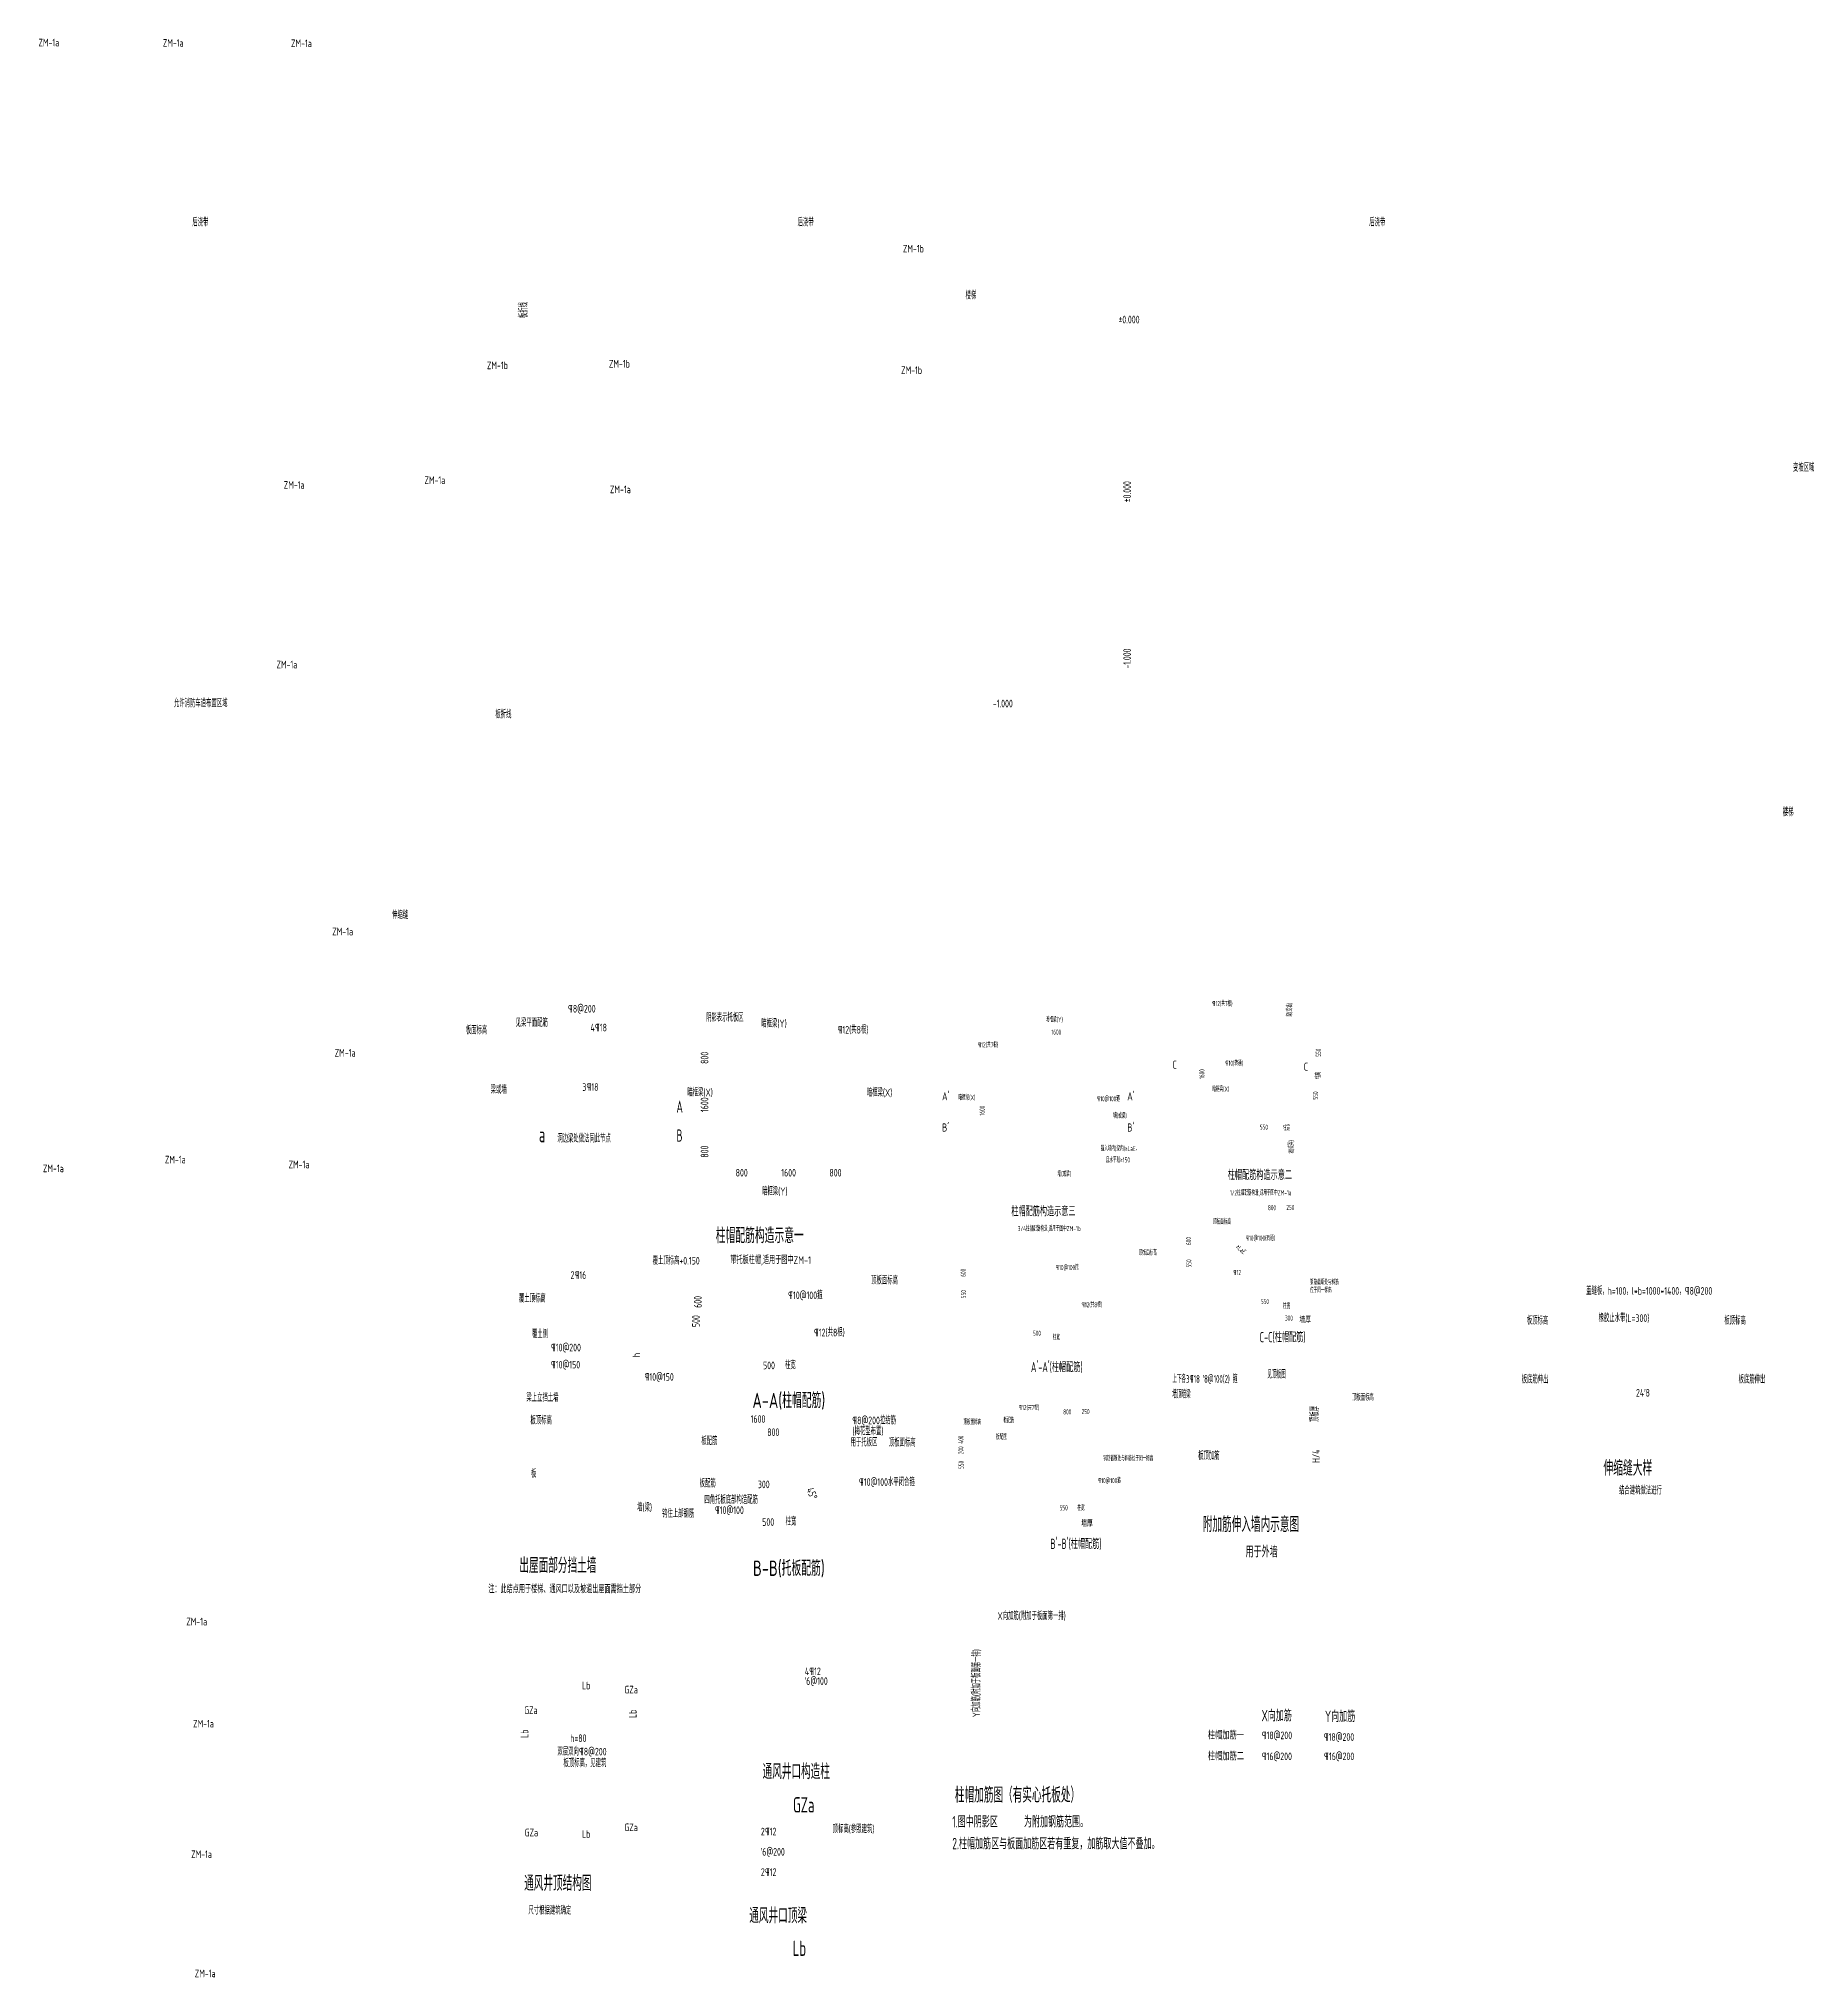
# Model space of a CAD drawing. Extents: x 2468086 to 6957054, y -3413633 to -667223.
# Drawn here: x 5589392 to 5705163, y -794121 to -667314 of the extents above; entities that cross this region are included whole.
import ezdxf
from ezdxf.enums import TextEntityAlignment as Align

# ---------------------------------------------------------------- set-up
doc = ezdxf.new("R2010")
doc.units = 0
doc.header["$LTSCALE"] = 100
doc.header["$MEASUREMENT"] = 0
doc.layers.get('0').update_dxf_attribs({"linetype": 'CONTINUOUS'})
for name, color, linetype in [('DIM', 8, 'CONTINUOUS'), ('TEXT', 7, 'CONTINUOUS'), ('后浇带', 61, 'CONTINUOUS'), ('板顶筋--y', 32, 'CONTINUOUS'), ('板顶筋—x', 1, 'CONTINUOUS'), ('柱帽编号', 170, 'CONTINUOUS'), ('轴线__尺寸数字', 7, 'CONTINUOUS')]:
    doc.layers.add(name, color=color, linetype=linetype)
doc.styles.add('GB', font='gbxwxt.shx', dxfattribs={"width": 0.7, "height": 500, "bigfont": 'gbhzfs.shx'})
doc.styles.add('TSSD', font='tssdeng.shx', dxfattribs={"width": 0.7, "height": 3, "bigfont": 'hztxt.shx'})
doc.styles.add('TSSD_Rein', font='Tssdeng.shx', dxfattribs={"width": 0.7, "bigfont": 'hztxt.shx'})

msp = doc.modelspace()

# ---------------------------------------------------------------- texts
at = {"width": 0.7}
for s, height, style, p in [('楼梯', 500, 'GB', (5650029.4, -684356.3)), ('%%p0.000', 500, 'GB', (5660030.8, -685931)), ('变坡区域', 500, 'GB', (5704164.5, -695623.5)), ('允许消防车道布置区域', 500, 'GB', (5598236.7, -711038.9)), ('板折线', 500, 'GB', (5619268, -711767.2)), ('-1.000', 500, 'GB', (5651807.3, -711052.6)), ('楼梯', 500, 'GB', (5703501.7, -718162.1)), ('伸缩缝', 500, 'GB', (5612506.7, -724894.3)), ('¶12(共7根)', 333.33, 'GB', (5666162.7, -730594.4)), ('阴影表示托板区', 500, 'GB', (5633053.5, -731602.6)), ('暗框梁(Y)', 500, 'GB', (5636667.9, -731988.8)), ('暗框梁(Y)', 333.33, 'GB', (5655288.8, -731645)), ('¶12(共8根)', 500, 'GB', (5641646, -732390.9)), ('¶12(共7根)', 333.33, 'GB', (5650829.9, -733292)), ('C', 533.3, 'GB', (5663564.4, -734692.1)), ('¶10(转通)', 333.33, 'GB', (5667016.9, -734496.2)), ('C', 533.3, 'GB', (5672155.5, -734826.2)), ('暗框梁(X)', 500, 'GB', (5631831, -736497.6)), ('暗框梁(X)', 500, 'GB', (5643570.5, -736509.3)), ("A'", 533.33, 'GB', (5648492.9, -736760.7)), ('暗框梁(X)', 333.33, 'GB', (5649567.6, -736742.3)), ('¶10@100箍', 333.33, 'GB', (5658618.6, -736820.9)), ("A'", 533.33, 'GB', (5660609.5, -736760.7)), ('暗框梁(X)', 333.33, 'GB', (5666181.9, -736186)), ('A', 800, 'GB', (5631109.9, -737578.9)), ('墙(或梁)', 333.33, 'GB', (5659694, -737929.9)), ('a', 1000, 'GB', (5622113.7, -739503.3, -954)), ('B', 800, 'GB', (5631109.9, -739462.4)), ("B'", 533.33, 'GB', (5648492.9, -738803.1)), ("B'", 533.33, 'GB', (5660609.5, -738803.1)), ('柱宽', 333.33, 'GB', (5670785.7, -738724.3)), ('锚入墙内(梁内)≥LaE，', 333.333, 'GB', (5658873.2, -740076.9)), ('且水平段≥150', 333.33, 'GB', (5659211.5, -740824.1)), ('墙(或梁)', 333.33, 'GB', (5656050.4, -741737.9)), ('柱帽配筋构造示意二', 666.67, 'GB', (5667188.9, -741963)), ('暗框梁(Y)', 500, 'GB', (5636718.1, -742964.7)), ('1/2柱帽配筋构造,适用于图中ZM-1a', 333.333, 'GB', (5667322.6, -742971.4)), ('柱帽配筋构造示意三', 666.67, 'GB', (5653023.9, -744340.9)), ('3/4柱帽配筋构造,适用于图中ZM-1b', 333.333, 'GB', (5653447.4, -745313.7)), ('顶板面标高', 333.33, 'GB', (5666223.2, -744863.7)), ('¶10@100(转通)', 333.333, 'GB', (5668356.6, -745935.1)), ('顶板面标高', 333.33, 'GB', (5661370.2, -746889.3)), ('2¶16', 500, 'GB', (5624183.9, -748439.7, -3136.1)), ('覆土顶标高+0.150', 500, 'GB', (5629554.4, -747498.7)), ('¶10@100箍', 333.33, 'GB', (5655928.1, -747858.9)), ('¶12', 333.33, 'GB', (5667544.7, -748186.2)), ('¶10@100箍', 500, 'GB', (5638412.8, -749761.9)), ('顶板面标高', 500, 'GB', (5643854.9, -748792.4)), ('钢筋截断处与斜筋', 333.33, 'GB', (5672573.4, -748817.5)), ('位于同一标高', 333.33, 'GB', (5672573.4, -749340.4)), ('¶12(共8根)', 333.33, 'GB', (5657616.2, -750296.6)), ('柱宽', 333.33, 'GB', (5670805.1, -750380.5)), ('覆土侧', 500, 'GB', (5621660.9, -752304.8)), ('¶12(共8根)', 500, 'GB', (5640100.8, -752199.6)), ('墙厚', 400, 'TSSD_Rein', (5671873, -751323.6)), ('板顶标高', 500, 'GB', (5686749.1, -751425.2)), ('板顶标高', 500, 'GB', (5699674.1, -751425.2)), ('¶10@200', 500, 'GB', (5622891.8, -753180, -3136.1)), ('柱宽', 333.33, 'GB', (5655730, -752427.3)), ('¶10@150', 500, 'GB', (5622891.8, -754299.4, -3136.1)), ('柱宽', 500, 'GB', (5638214.6, -754330.3)), ('¶10@150', 500, 'GB', (5629017.9, -755103, -3136.1)), ('24′8', 500, 'GB', (5693893.2, -756139.5)), ('梁上立挡土墙', 500, 'GB', (5621295.9, -756464.4, -3136.1)), ('¶12(共7根)', 333.33, 'GB', (5653503.9, -757022.6)), ('顶板面标高', 400, 'GB', (5675331.3, -756397.1)), ('板顶标高', 500, 'GB', (5621560.6, -757955.4)), ('¶8@200拉结筋', 500, 'GB', (5642612.9, -757947.8)), ('(梅花型布置)', 500, 'GB', (5642629.2, -758656.9)), ('顶板面标高', 333.33, 'GB', (5649886.6, -757974.4)), ('板配筋', 333.33, 'GB', (5652498.7, -757855.3)), ('板配筋', 500, 'GB', (5632743.3, -759298.3)), ('用于托板区', 500, 'GB', (5642510.5, -759389.7)), ('顶板面标高', 500, 'GB', (5645008, -759404)), ('板配筋', 333.33, 'GB', (5652025.3, -758947.3)), ('钢筋截断处与斜筋位于同一标高', 333.333, 'GB', (5659042, -760353.3)), ('板', 500, 'GB', (5621594.7, -761439.5)), ('板配筋', 500, 'GB', (5632632, -762072.8)), ('¶10@100水平闭合箍', 500, 'GB', (5643047.2, -761980)), ('¶10@100箍', 333.33, 'GB', (5658685.1, -761800.9)), ('墙(梁)', 500, 'GB', (5628539.4, -763647.4)), ('四角托板底部构造配筋', 500, 'GB', (5632939.7, -763144.7)), ('¶10@100', 500, 'GB', (5633618.2, -763819)), ('柱宽', 333.33, 'GB', (5657342.4, -763588.1)), ('钩住上部钢筋', 500, 'GB', (5630174.8, -764048.5)), ('柱宽', 500, 'GB', (5638256.3, -764559)), ('墙厚', 400, 'TSSD_Rein', (5657597.4, -764649.6)), ('附加筋伸入墙内示意图', 1000, 'GB', (5665550.1, -765004)), ('用于外墙', 750, 'GB', (5668351.3, -766656.3)), ('出屋面部分挡土墙', 1000, 'GB', (5620835.1, -767680.3)), ('′6@100', 500, 'GB', (5639514, -774998.4, -767.4)), ('4¶12', 500, 'GB', (5639514, -774361.2, -767.4)), ('X向加筋', 750, 'GB', (5669398.5, -777379.8)), ('Y向加筋', 750, 'GB', (5673545.3, -777428)), ('h=80', 500, 'GB', (5624164, -778736.3, -767.4)), ('双层双向¶8@200', 500, 'GB', (5623329.1, -779613.7, -767.4)), ('板顶标高，见建筑', 500, 'GB', (5623722.1, -780373.5, -767.4)), ('通风井口构造柱', 1000, 'GB', (5636746.2, -781165.3, -767.4)), ('GZa', 1000, 'GB', (5638738.9, -783342.6, -767.4)), ('柱帽加筋图（有实心托板处）', 1000, 'GB', (5649332, -782698)), ('1.图中阴影区      为附加钢筋范围。', 750, 'GB', (5649161.8, -784321.6)), ('2¶12', 500, 'GB', (5636636.2, -784842.5, -767.4)), ('2.柱帽加筋区与板面加筋区若有重复，加筋取大值不叠加。', 750, 'GB', (5649161.8, -785751.4)), ('′6@200', 500, 'GB', (5636636.2, -786168.5, -767.4)), ('通风井顶结构图', 1000, 'GB', (5621147, -788472.2, -3837.2)), ('2¶12', 500, 'GB', (5636636.2, -787495.8, -767.4)), ('尺寸根据建筑确定', 500, 'GB', (5621430.1, -790013.9, -3837.2)), ('通风井口顶梁', 1000, 'GB', (5635876.7, -790590, -767.4)), ('Lb', 1000, 'GB', (5638724, -792727.3, -767.4))]:
    msp.add_text(s, height=height, dxfattribs=dict(at, style=style)).set_placement(p)
at = {"style": 'GB', "width": 0.7}
for s, p in [('板折线', (5621367.4, -685587.9)), ('%%p0.000', (5660849.2, -697635.2)), ('-1.000', (5660849.2, -708514.4)), ('h', (5628737.6, -753555.6, -3136.1)), ('顶板厚', (5673135.1, -757800.9))]:
    msp.add_text(s, height=500, rotation=90, dxfattribs=at).set_placement(p)
at = {"ltscale": 0.1, "style": 'GB', "width": 0.8}
for s, p in [('带托板柱帽,适用于图中ZM-1', (5634640.9, -747458.7)), ('注：此结点用于楼梯、通风口以及坡道出屋面需挡土部分', (5618804.6, -768992.3))]:
    msp.add_text(s, height=500, dxfattribs=at).set_placement(p)
at = {"ltscale": 100, "style": 'GB', "width": 0.7}
for s, p in [('覆土顶标高', (5620806.8, -749973.8)), ('盖缝板，h=100，l*b=1000*1400，¶8@200', (5690636.7, -749474.4)), ('橡胶止水带(L=300)', (5691447, -751256.2)), ('板底筋伸出', (5686415.9, -755272.2)), ('板底筋伸出', (5700604.9, -755272.2)), ('结合建筑做法进行', (5692783.6, -762537.9))]:
    msp.add_text(s, height=500, dxfattribs=at).set_placement(p)
at = {"style": 'GB', "width": 0.7}
for s, height, p in [('C-C(柱帽配筋)', 666.67, (5670772.7, -752580.9, 0)), ("A'-A'(柱帽配筋)", 666.667, (5655998.9, -754536.1, 0)), ("B'-B'(柱帽配筋)", 666.667, (5657254.6, -766102.7, 0))]:
    msp.add_text(s, height=height, dxfattribs=at).set_placement(p, align=Align.CENTER)
at = {"color": 7, "style": 'GB', "width": 0.7}
msp.add_text('板顶加筋', height=500, dxfattribs=at).set_placement((5665242.4, -760266.9))
at = {"ltscale": 100, "style": 'GB', "width": 0.7}
for s, p in [('Lb', (5625211.7, -775036.1, -767.4)), ('Lb', (5625211.7, -784751.5, -767.4)), ('顶标高(参照建筑)', (5642699.7, -784391.6, -767.4))]:
    msp.add_text(s, height=500, dxfattribs=at).set_placement(p, align=Align.MIDDLE)
for p in [(5627709.5, -775707, -767.4), (5621154.2, -777051.7, -767.4), (5621184.7, -785058, -767.4), (5627709.5, -784716.2, -767.4)]:
    msp.add_text('GZa', height=500, dxfattribs=at).set_placement(p, align=Align.BOTTOM_LEFT)
for p in [(5628251.9, -776891.4, -767.4), (5621168, -778191.9, -767.4)]:
    msp.add_text('Lb', height=500, rotation=90, dxfattribs=at).set_placement(p, align=Align.MIDDLE)
at = {"style": 'TSSD', "width": 0.7}
for s, p in [('柱帽加筋一', (5667065.1, -778305.8)), ('柱帽加筋二', (5667065.1, -779677.3))]:
    msp.add_text(s, height=500, dxfattribs=at).set_placement(p, align=Align.MIDDLE_CENTER)
at = {"attachment_point": 5, "style": 'GB'}
for s, insert, char_height in [('\\A1;1600', (5655966.6, -732292.6), 333.33), ('\\A1;550', (5669547.1, -738511.8), 333.33), ('800', (5635384.6, -741493.7), 500), ('\\A1;1600', (5638451.2, -741493.7), 500), ('800', (5641517.9, -741493.7), 500), ('\\A1;800', (5670080.5, -743782.1), 333.33), ('\\A1;250', (5671280.5, -743762.8), 333.33), ('\\A1;550', (5669613.8, -749914.1), 333.33), ('500', (5654699.9, -751991.6), 333.33), ('500', (5637168.9, -754098.3), 500), ('\\A1;800', (5656683.7, -757138.6), 333.33), ('\\A1;250', (5657883.7, -757119.4), 333.33), ('1600', (5636451.2, -757603.7), 500), ('\\A1;800', (5637451.2, -758468.9), 500), ('\\A1;300', (5636826.6, -761881.4), 500), ('550', (5656452.2, -763411.5), 333.33), ('500', (5637117.9, -764345.2), 500)]:
    msp.add_mtext(s, dxfattribs=dict(at, insert=insert, char_height=char_height))
at = {"layer": 'DIM', "color": 255, "style": 'GB', "width": 0.7}
for s, rotation, p in [('梁(或墙)', 90, (5671396.9, -731276.7)), ('柱高', 90, (5673273.7, -735375.2)), ('墙(或梁)', 90, (5671507.5, -740245.8)), ('≥LaE', 319.113132, (5667679.1, -746394.4))]:
    msp.add_text(s, height=333.33, rotation=rotation, dxfattribs=at).set_placement(p)
at = {"layer": 'DIM', "color": 255, "attachment_point": 5, "style": 'GB'}
for s, insert, char_height, rotation in [('\\A1;550', (5673111.3, -733641.6), 333.33, 90), ('\\A1;1600', (5665491.7, -735042.8), 333.33, 90), ('\\A1;550', (5672920.3, -736441.6), 333.33, 90), ('\\A1;1600', (5651113.7, -737429.9), 333.33, 90), ('\\A1;600', (5664620.3, -745961), 333.33, 90), ('\\A1;600', (5649874.2, -748039.3), 333.33, 90), ('550', (5664637.5, -747427.7), 333.33, 90), ('\\A1;550', (5649891.3, -749439.3), 333.33, 90), ('400', (5649717.1, -758952.1), 333.33, 90), ('200', (5649717.1, -759650.2), 333.33, 90), ('550', (5649734.3, -760607.2), 333.33, 90), ('\\A1;45°', (5639983.5, -762476.4), 500, 292.5)]:
    msp.add_mtext(s, dxfattribs=dict(at, insert=insert, char_height=char_height, rotation=rotation))
at = {"layer": 'TEXT', "style": 'GB', "width": 0.7}
for s, p in [('见梁平面配筋', (5622697.5, -731940.8)), ('板面标高', (5618734.3, -732429.5))]:
    msp.add_text(s, height=500, rotation=0.001193, dxfattribs=at).set_placement(p, align=Align.RIGHT)
for s, rotation, p in [('¶8@200', 0.001193, (5624012.8, -731016.1)), ('4¶18', 0.001193, (5625491.9, -732249.2)), ('梁或墙', 0.001193, (5618964, -736318.5)), ('3¶18', 0.001193, (5624959.1, -736138.6)), ('洞边梁处做法同此节点', 0.001193, (5623319.3, -739509)), ('¶18@200', 359.998807, (5669396.8, -778550.3)), ('¶18@200', 359.998807, (5673457.2, -778659.6)), ('¶16@200', 359.998807, (5669396.8, -779921.7)), ('¶16@200', 359.998807, (5673472.8, -779921.7))]:
    msp.add_text(s, height=500, rotation=rotation, dxfattribs=at).set_placement(p)
at = {"layer": '后浇带', "style": 'GB', "width": 0.7}
for p in [(5599438.7, -679580.9, -614), (5639038.6, -679581, -614), (5676438.6, -679581, -614)]:
    msp.add_text('后浇带', height=500, dxfattribs=at).set_placement(p)
at = {"layer": '板顶筋--y', "style": 'GB', "width": 0.7}
msp.add_text('Y向加筋(附加于板面第一排)', height=500, rotation=89.530023, dxfattribs=at).set_placement((5650982.1, -777120.6))
at = {"layer": '板顶筋—x', "style": 'GB'}
for s, width, p in [('见顶板图', 0.6, (5669776, -754947)), ('墙顶暗梁', 0.6, (5663553.5, -756249.5)), ('上下各3¶18 ′8@100(2) 箍', 0.6, (5663553.5, -755234.8)), ('X向加筋(附加于板面第一排)', 0.7, (5652121.4, -770742.8))]:
    msp.add_text(s, height=500, dxfattribs=dict(at, width=width)).set_placement(p)
at = {"layer": '柱帽编号', "style": 'GB', "width": 0.7}
for s, p in [('ZM-1a', (5589370.5, -667814.3)), ('ZM-1a', (5597505.4, -667839.7)), ('ZM-1a', (5605896.1, -667861.5)), ('ZM-1b', (5645928.1, -681294.7)), ('ZM-1b', (5618713.4, -688928)), ('ZM-1b', (5626696, -688825.6)), ('ZM-1b', (5645808.5, -689244.3)), ('ZM-1a', (5614626.8, -696436.1)), ('ZM-1a', (5605419.8, -696754)), ('ZM-1a', (5626759.7, -697040.9)), ('ZM-1a', (5604943.6, -708501.5)), ('ZM-1a', (5608594.8, -725964)), ('ZM-1a', (5608753.6, -733901.5)), ('ZM-1a', (5597641.1, -740886.5)), ('ZM-1a', (5589664.5, -741457.2)), ('ZM-1a', (5605737.3, -741204)), ('ZM-1a', (5599044.7, -771106.1)), ('ZM-1a', (5599487, -777784.2)), ('ZM-1a', (5599359, -786327.2)), ('ZM-1a', (5599596.6, -794121.3))]:
    msp.add_text(s, height=500, dxfattribs=at).set_placement(p)
at = {"layer": '轴线__尺寸数字', "style": 'GB', "width": 0.8}
for s, p in [('柱帽配筋构造示意一', (5633684.2, -746103.1)), ('伸缩缝大样', (5691761.1, -761320.1))]:
    msp.add_text(s, height=1000, dxfattribs=at).set_placement(p)
at = {"layer": '轴线__尺寸数字', "color": 7, "style": 'GB', "width": 0.7}
for s, p in [('500', (5632640.2, -751591.7)), ('H/4', (5673211, -760477.6))]:
    msp.add_text(s, height=500, rotation=90, dxfattribs=at).set_placement(p)
at = {"layer": '轴线__尺寸数字', "style": 'GB', "width": 0.8}
for s, p in [('A-A(柱帽配筋)', (5638467.1, -756889.9, 0)), ('B-B(托板配筋)', (5638467.1, -767865.8, 0))]:
    msp.add_text(s, height=1000, dxfattribs=at).set_placement(p, align=Align.CENTER)
at = {"layer": '轴线__尺寸数字', "color": 7, "char_height": 500, "attachment_point": 5, "rotation": 90, "style": 'GB'}
for s, insert in [('800', (5632951.9, -733977.7)), ('\\A1;1600', (5632951.9, -737044.4)), ('800', (5632951.9, -740111.1)), ('600', (5632513.5, -749942.4))]:
    msp.add_mtext(s, dxfattribs=dict(at, insert=insert))
at = {"layer": '轴线__尺寸数字', "color": 7, "insert": (5671189.2, -751001), "char_height": 333.33, "attachment_point": 5, "style": 'GB'}
msp.add_mtext('\\A1;300', dxfattribs=at)

doc.saveas('drawing.dxf')
